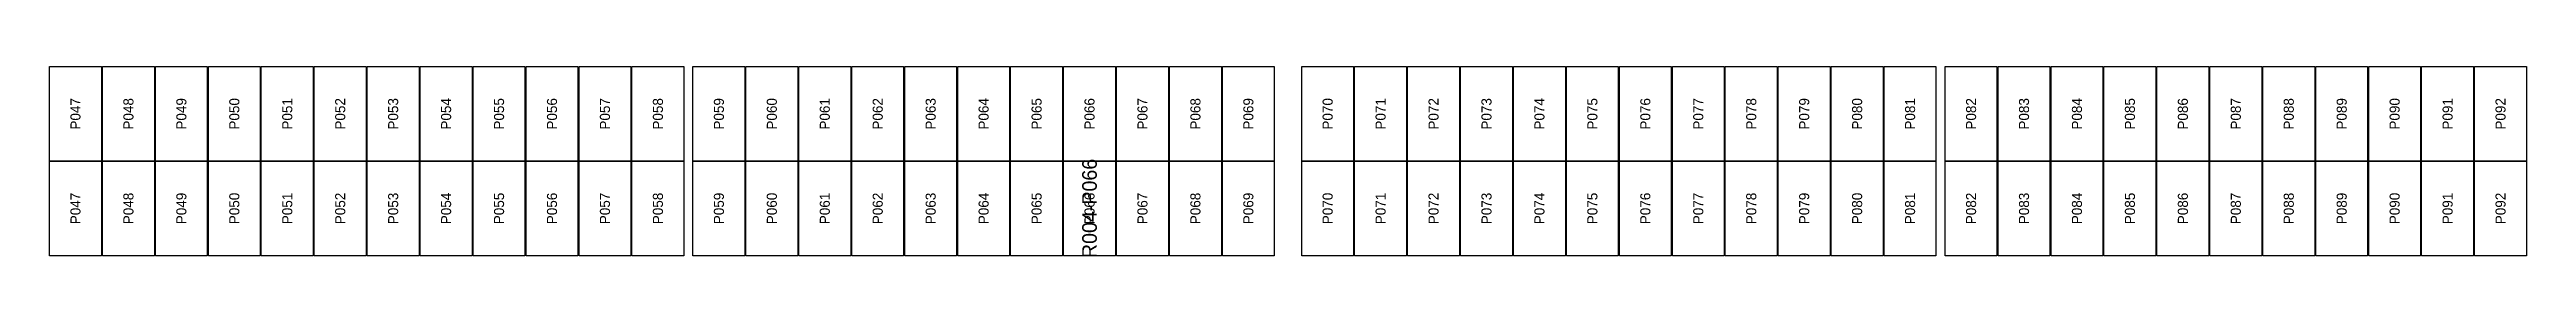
# Model space of a CAD drawing. Extents: x 296295 to 296770, y 651564 to 652121.
# Drawn here: x 296357.6 to 296411.8, y 652108.5 to 652112.7 of the extents above; entities that cross this region are included whole.
import ezdxf
from ezdxf.enums import TextEntityAlignment as Align

# ---------------------------------------------------------------- set-up
doc = ezdxf.new("R2010")
doc.units = 0

msp = doc.modelspace()

# ---------------------------------------------------------------- texts
at = {"layer": 'DEFECT_LABELS'}
msp.add_text('R004-P066', height=0.32, rotation=90, dxfattribs=at).set_placement((296380.374, 652109.59), align=Align.MIDDLE_CENTER)
at = {"layer": 'PANEL_POSITION'}
for s, p in [('P047', (296358.196, 652111.653)), ('P048', (296359.354, 652111.653)), ('P049', (296360.512, 652111.653)), ('P050', (296361.67, 652111.653)), ('P051', (296362.828, 652111.653)), ('P052', (296363.986, 652111.653)), ('P053', (296365.144, 652111.653)), ('P054', (296366.302, 652111.653)), ('P055', (296367.46, 652111.653)), ('P056', (296368.618, 652111.653)), ('P057', (296369.776, 652111.653)), ('P058', (296370.934, 652111.653)), ('P059', (296372.268, 652111.653)), ('P060', (296373.426, 652111.653)), ('P061', (296374.584, 652111.653)), ('P062', (296375.742, 652111.653)), ('P063', (296376.9, 652111.653)), ('P064', (296378.058, 652111.653)), ('P065', (296379.216, 652111.653)), ('P066', (296380.374, 652111.653)), ('P067', (296381.532, 652111.653)), ('P068', (296382.69, 652111.653)), ('P069', (296383.848, 652111.653)), ('P070', (296385.582, 652111.653)), ('P071', (296386.74, 652111.653)), ('P072', (296387.898, 652111.653)), ('P073', (296389.056, 652111.653)), ('P074', (296390.214, 652111.653)), ('P075', (296391.372, 652111.653)), ('P076', (296392.53, 652111.653)), ('P077', (296393.688, 652111.653)), ('P078', (296394.846, 652111.653)), ('P079', (296396.004, 652111.653)), ('P080', (296397.162, 652111.653)), ('P081', (296398.32, 652111.653)), ('P082', (296399.654, 652111.653)), ('P083', (296400.812, 652111.653)), ('P084', (296401.97, 652111.653)), ('P085', (296403.128, 652111.653)), ('P086', (296404.286, 652111.653)), ('P087', (296405.444, 652111.653)), ('P088', (296406.602, 652111.653)), ('P089', (296407.76, 652111.653)), ('P090', (296408.918, 652111.653)), ('P091', (296410.076, 652111.653)), ('P092', (296411.234, 652111.653)), ('P047', (296358.196, 652109.59)), ('P048', (296359.354, 652109.59)), ('P049', (296360.512, 652109.59)), ('P050', (296361.67, 652109.59)), ('P051', (296362.828, 652109.59)), ('P052', (296363.986, 652109.59)), ('P053', (296365.144, 652109.59)), ('P054', (296366.302, 652109.59)), ('P055', (296367.46, 652109.59)), ('P056', (296368.618, 652109.59)), ('P057', (296369.776, 652109.59)), ('P058', (296370.934, 652109.59)), ('P059', (296372.268, 652109.59)), ('P060', (296373.426, 652109.59)), ('P061', (296374.584, 652109.59)), ('P062', (296375.742, 652109.59)), ('P063', (296376.9, 652109.59)), ('P064', (296378.058, 652109.59)), ('P065', (296379.216, 652109.59)), ('P066', (296380.374, 652109.59)), ('P067', (296381.532, 652109.59)), ('P068', (296382.69, 652109.59)), ('P069', (296383.848, 652109.59)), ('P070', (296385.582, 652109.59)), ('P071', (296386.74, 652109.59)), ('P072', (296387.898, 652109.59)), ('P073', (296389.056, 652109.59)), ('P074', (296390.214, 652109.59)), ('P075', (296391.372, 652109.59)), ('P076', (296392.53, 652109.59)), ('P077', (296393.688, 652109.59)), ('P078', (296394.846, 652109.59)), ('P079', (296396.004, 652109.59)), ('P080', (296397.162, 652109.59)), ('P081', (296398.32, 652109.59)), ('P082', (296399.654, 652109.59)), ('P083', (296400.812, 652109.59)), ('P084', (296401.97, 652109.59)), ('P085', (296403.128, 652109.59)), ('P086', (296404.286, 652109.59)), ('P087', (296405.444, 652109.59)), ('P088', (296406.602, 652109.59)), ('P089', (296407.76, 652109.59)), ('P090', (296408.918, 652109.59)), ('P091', (296410.076, 652109.59)), ('P092', (296411.234, 652109.59))]:
    msp.add_text(s, height=0.22, rotation=90, dxfattribs=at).set_placement(p, align=Align.MIDDLE_CENTER)

# ---------------------------------------------------------------- linework, layer by layer
at = {"layer": 'DEFECTIVE_PANELS'}
msp.add_lwpolyline([(296379.807, 652110.622), (296380.941, 652110.622), (296380.941, 652108.559), (296379.807, 652108.559)], close=True, dxfattribs=at)
at = {"layer": 'PANELS_MASTER'}
for points in [[(296357.629, 652112.685), (296358.763, 652112.685), (296358.763, 652110.622), (296357.629, 652110.622)], [(296358.787, 652112.685), (296359.921, 652112.685), (296359.921, 652110.622), (296358.787, 652110.622)], [(296359.945, 652112.685), (296361.079, 652112.685), (296361.079, 652110.622), (296359.945, 652110.622)], [(296361.103, 652112.685), (296362.237, 652112.685), (296362.237, 652110.622), (296361.103, 652110.622)], [(296362.261, 652112.685), (296363.395, 652112.685), (296363.395, 652110.622), (296362.261, 652110.622)], [(296363.419, 652112.685), (296364.553, 652112.685), (296364.553, 652110.622), (296363.419, 652110.622)], [(296364.577, 652112.685), (296365.711, 652112.685), (296365.711, 652110.622), (296364.577, 652110.622)], [(296365.735, 652112.685), (296366.869, 652112.685), (296366.869, 652110.622), (296365.735, 652110.622)], [(296366.893, 652112.685), (296368.027, 652112.685), (296368.027, 652110.622), (296366.893, 652110.622)], [(296368.051, 652112.685), (296369.185, 652112.685), (296369.185, 652110.622), (296368.051, 652110.622)], [(296369.209, 652112.685), (296370.343, 652112.685), (296370.343, 652110.622), (296369.209, 652110.622)], [(296370.367, 652112.685), (296371.501, 652112.685), (296371.501, 652110.622), (296370.367, 652110.622)], [(296371.701, 652112.685), (296372.835, 652112.685), (296372.835, 652110.622), (296371.701, 652110.622)], [(296372.859, 652112.685), (296373.993, 652112.685), (296373.993, 652110.622), (296372.859, 652110.622)], [(296374.017, 652112.685), (296375.151, 652112.685), (296375.151, 652110.622), (296374.017, 652110.622)], [(296375.175, 652112.685), (296376.309, 652112.685), (296376.309, 652110.622), (296375.175, 652110.622)], [(296376.333, 652112.685), (296377.467, 652112.685), (296377.467, 652110.622), (296376.333, 652110.622)], [(296377.491, 652112.685), (296378.625, 652112.685), (296378.625, 652110.622), (296377.491, 652110.622)], [(296378.649, 652112.685), (296379.783, 652112.685), (296379.783, 652110.622), (296378.649, 652110.622)], [(296379.807, 652112.685), (296380.941, 652112.685), (296380.941, 652110.622), (296379.807, 652110.622)], [(296380.965, 652112.685), (296382.099, 652112.685), (296382.099, 652110.622), (296380.965, 652110.622)], [(296382.123, 652112.685), (296383.257, 652112.685), (296383.257, 652110.622), (296382.123, 652110.622)], [(296383.281, 652112.685), (296384.415, 652112.685), (296384.415, 652110.622), (296383.281, 652110.622)], [(296385.015, 652112.685), (296386.149, 652112.685), (296386.149, 652110.622), (296385.015, 652110.622)], [(296386.173, 652112.685), (296387.307, 652112.685), (296387.307, 652110.622), (296386.173, 652110.622)], [(296387.331, 652112.685), (296388.465, 652112.685), (296388.465, 652110.622), (296387.331, 652110.622)], [(296388.489, 652112.685), (296389.623, 652112.685), (296389.623, 652110.622), (296388.489, 652110.622)], [(296389.647, 652112.685), (296390.781, 652112.685), (296390.781, 652110.622), (296389.647, 652110.622)], [(296390.805, 652112.685), (296391.939, 652112.685), (296391.939, 652110.622), (296390.805, 652110.622)], [(296391.963, 652112.685), (296393.097, 652112.685), (296393.097, 652110.622), (296391.963, 652110.622)], [(296393.121, 652112.685), (296394.255, 652112.685), (296394.255, 652110.622), (296393.121, 652110.622)], [(296394.279, 652112.685), (296395.413, 652112.685), (296395.413, 652110.622), (296394.279, 652110.622)], [(296395.437, 652112.685), (296396.571, 652112.685), (296396.571, 652110.622), (296395.437, 652110.622)], [(296396.595, 652112.685), (296397.729, 652112.685), (296397.729, 652110.622), (296396.595, 652110.622)], [(296397.753, 652112.685), (296398.887, 652112.685), (296398.887, 652110.622), (296397.753, 652110.622)], [(296399.087, 652112.685), (296400.221, 652112.685), (296400.221, 652110.622), (296399.087, 652110.622)], [(296400.245, 652112.685), (296401.379, 652112.685), (296401.379, 652110.622), (296400.245, 652110.622)], [(296401.403, 652112.685), (296402.537, 652112.685), (296402.537, 652110.622), (296401.403, 652110.622)], [(296402.561, 652112.685), (296403.695, 652112.685), (296403.695, 652110.622), (296402.561, 652110.622)], [(296403.719, 652112.685), (296404.853, 652112.685), (296404.853, 652110.622), (296403.719, 652110.622)], [(296404.877, 652112.685), (296406.011, 652112.685), (296406.011, 652110.622), (296404.877, 652110.622)], [(296406.035, 652112.685), (296407.169, 652112.685), (296407.169, 652110.622), (296406.035, 652110.622)], [(296407.193, 652112.685), (296408.327, 652112.685), (296408.327, 652110.622), (296407.193, 652110.622)], [(296408.351, 652112.685), (296409.485, 652112.685), (296409.485, 652110.622), (296408.351, 652110.622)], [(296409.509, 652112.685), (296410.643, 652112.685), (296410.643, 652110.622), (296409.509, 652110.622)], [(296410.667, 652112.685), (296411.801, 652112.685), (296411.801, 652110.622), (296410.667, 652110.622)], [(296357.629, 652110.622), (296358.763, 652110.622), (296358.763, 652108.559), (296357.629, 652108.559)], [(296358.787, 652110.622), (296359.921, 652110.622), (296359.921, 652108.559), (296358.787, 652108.559)], [(296359.945, 652110.622), (296361.079, 652110.622), (296361.079, 652108.559), (296359.945, 652108.559)], [(296361.103, 652110.622), (296362.237, 652110.622), (296362.237, 652108.559), (296361.103, 652108.559)], [(296362.261, 652110.622), (296363.395, 652110.622), (296363.395, 652108.559), (296362.261, 652108.559)], [(296363.419, 652110.622), (296364.553, 652110.622), (296364.553, 652108.559), (296363.419, 652108.559)], [(296364.577, 652110.622), (296365.711, 652110.622), (296365.711, 652108.559), (296364.577, 652108.559)], [(296365.735, 652110.622), (296366.869, 652110.622), (296366.869, 652108.559), (296365.735, 652108.559)], [(296366.893, 652110.622), (296368.027, 652110.622), (296368.027, 652108.559), (296366.893, 652108.559)], [(296368.051, 652110.622), (296369.185, 652110.622), (296369.185, 652108.559), (296368.051, 652108.559)], [(296369.209, 652110.622), (296370.343, 652110.622), (296370.343, 652108.559), (296369.209, 652108.559)], [(296370.367, 652110.622), (296371.501, 652110.622), (296371.501, 652108.559), (296370.367, 652108.559)], [(296371.701, 652110.622), (296372.835, 652110.622), (296372.835, 652108.559), (296371.701, 652108.559)], [(296372.859, 652110.622), (296373.993, 652110.622), (296373.993, 652108.559), (296372.859, 652108.559)], [(296374.017, 652110.622), (296375.151, 652110.622), (296375.151, 652108.559), (296374.017, 652108.559)], [(296375.175, 652110.622), (296376.309, 652110.622), (296376.309, 652108.559), (296375.175, 652108.559)], [(296376.333, 652110.622), (296377.467, 652110.622), (296377.467, 652108.559), (296376.333, 652108.559)], [(296377.491, 652110.622), (296378.625, 652110.622), (296378.625, 652108.559), (296377.491, 652108.559)], [(296378.649, 652110.622), (296379.783, 652110.622), (296379.783, 652108.559), (296378.649, 652108.559)], [(296380.965, 652110.622), (296382.099, 652110.622), (296382.099, 652108.559), (296380.965, 652108.559)], [(296382.123, 652110.622), (296383.257, 652110.622), (296383.257, 652108.559), (296382.123, 652108.559)], [(296383.281, 652110.622), (296384.415, 652110.622), (296384.415, 652108.559), (296383.281, 652108.559)], [(296385.015, 652110.622), (296386.149, 652110.622), (296386.149, 652108.559), (296385.015, 652108.559)], [(296386.173, 652110.622), (296387.307, 652110.622), (296387.307, 652108.559), (296386.173, 652108.559)], [(296387.331, 652110.622), (296388.465, 652110.622), (296388.465, 652108.559), (296387.331, 652108.559)], [(296388.489, 652110.622), (296389.623, 652110.622), (296389.623, 652108.559), (296388.489, 652108.559)], [(296389.647, 652110.622), (296390.781, 652110.622), (296390.781, 652108.559), (296389.647, 652108.559)], [(296390.805, 652110.622), (296391.939, 652110.622), (296391.939, 652108.559), (296390.805, 652108.559)], [(296391.963, 652110.622), (296393.097, 652110.622), (296393.097, 652108.559), (296391.963, 652108.559)], [(296393.121, 652110.622), (296394.255, 652110.622), (296394.255, 652108.559), (296393.121, 652108.559)], [(296394.279, 652110.622), (296395.413, 652110.622), (296395.413, 652108.559), (296394.279, 652108.559)], [(296395.437, 652110.622), (296396.571, 652110.622), (296396.571, 652108.559), (296395.437, 652108.559)], [(296396.595, 652110.622), (296397.729, 652110.622), (296397.729, 652108.559), (296396.595, 652108.559)], [(296397.753, 652110.622), (296398.887, 652110.622), (296398.887, 652108.559), (296397.753, 652108.559)], [(296399.087, 652110.622), (296400.221, 652110.622), (296400.221, 652108.559), (296399.087, 652108.559)], [(296400.245, 652110.622), (296401.379, 652110.622), (296401.379, 652108.559), (296400.245, 652108.559)], [(296401.403, 652110.622), (296402.537, 652110.622), (296402.537, 652108.559), (296401.403, 652108.559)], [(296402.561, 652110.622), (296403.695, 652110.622), (296403.695, 652108.559), (296402.561, 652108.559)], [(296403.719, 652110.622), (296404.853, 652110.622), (296404.853, 652108.559), (296403.719, 652108.559)], [(296404.877, 652110.622), (296406.011, 652110.622), (296406.011, 652108.559), (296404.877, 652108.559)], [(296406.035, 652110.622), (296407.169, 652110.622), (296407.169, 652108.559), (296406.035, 652108.559)], [(296407.193, 652110.622), (296408.327, 652110.622), (296408.327, 652108.559), (296407.193, 652108.559)], [(296408.351, 652110.622), (296409.485, 652110.622), (296409.485, 652108.559), (296408.351, 652108.559)], [(296409.509, 652110.622), (296410.643, 652110.622), (296410.643, 652108.559), (296409.509, 652108.559)], [(296410.667, 652110.622), (296411.801, 652110.622), (296411.801, 652108.559), (296410.667, 652108.559)]]:
    msp.add_lwpolyline(points, close=True, dxfattribs=at)

msp.set_redraw_order([(e.dxf.handle, doc.entitydb.next_handle()) for e in msp.query("TEXT MTEXT ATTDEF DIMENSION ARC_DIMENSION")])  # texts and dimensions are drawn at this point

doc.saveas('drawing.dxf')
